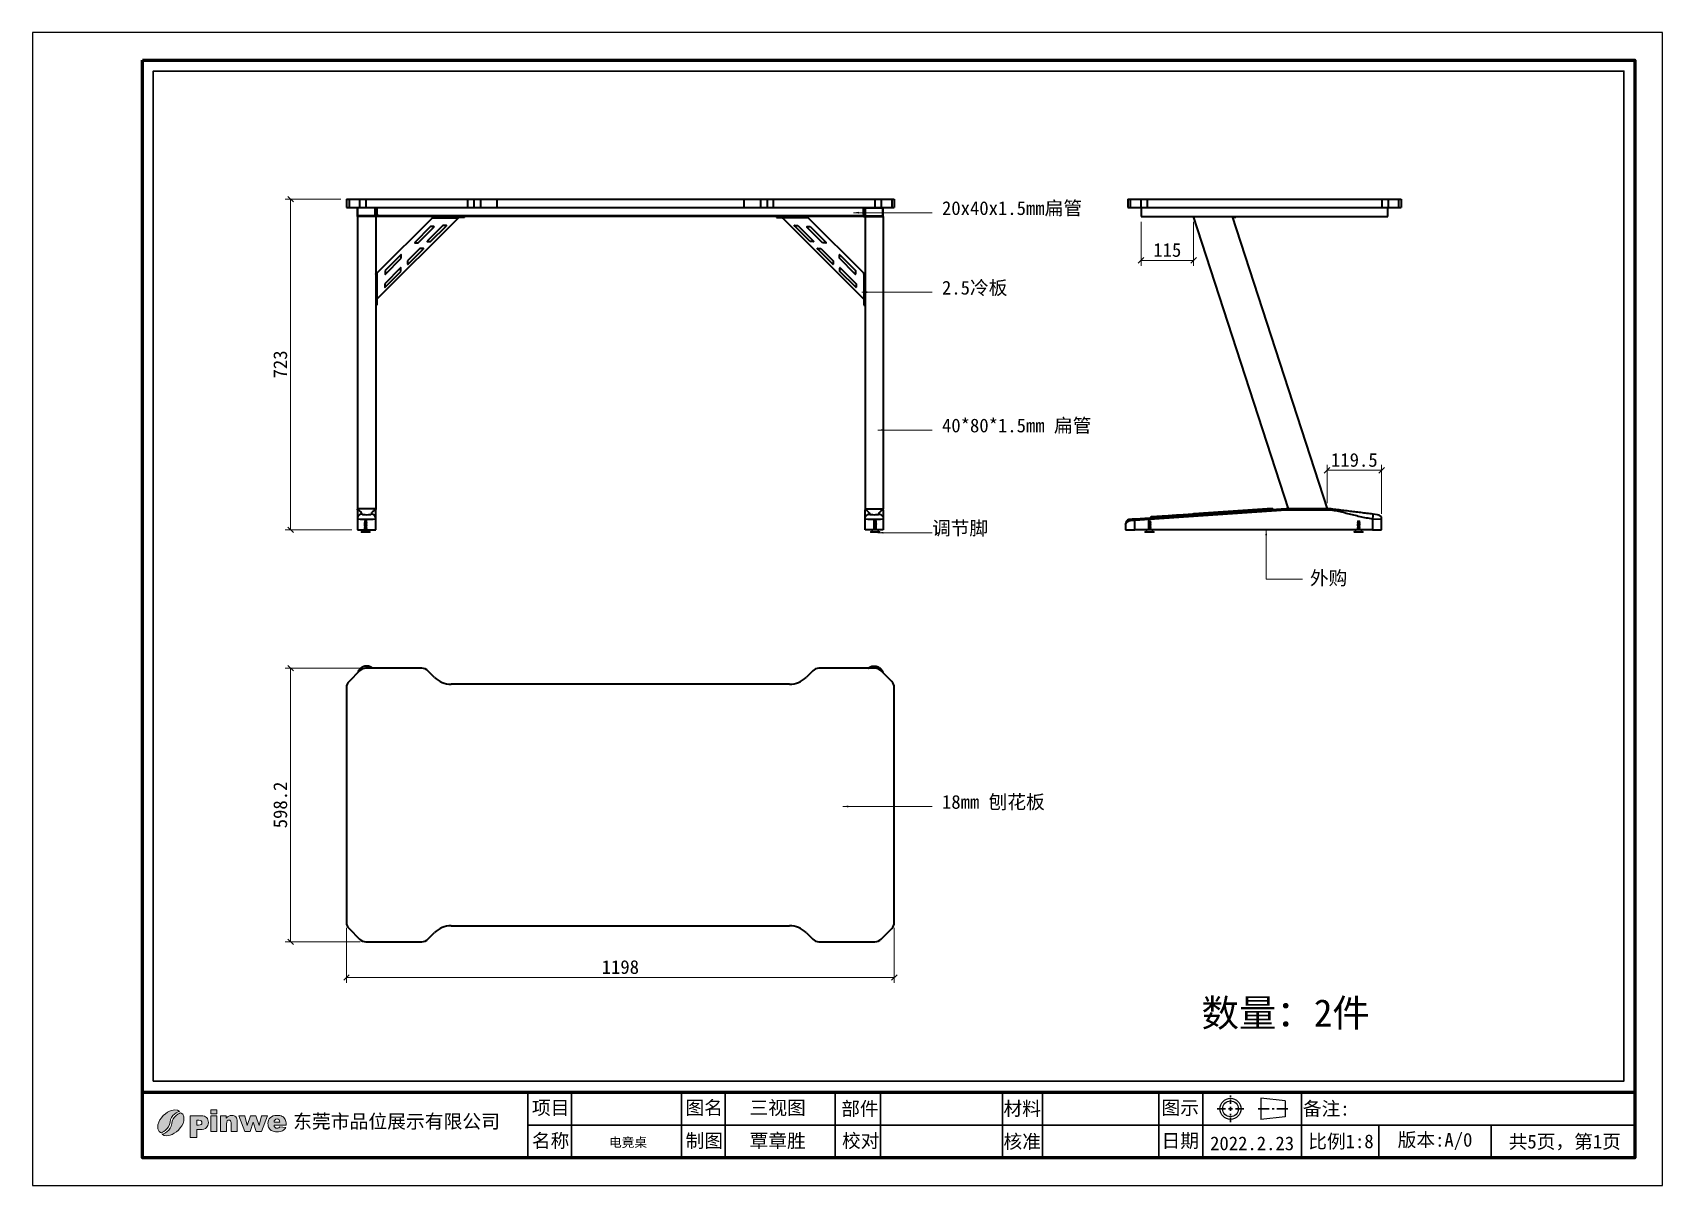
# Model space of a CAD drawing. Header units: inches. Extents: x 15389 to 49212, y -27129 to 13207.
# Drawn here: x 29305 to 32869, y 6678 to 9198 of the extents above; entities that cross this region are included whole.
import ezdxf

# ---------------------------------------------------------------- set-up
doc = ezdxf.new("R2010")
doc.units = ezdxf.units.IN
doc.header["$MEASUREMENT"] = 0
doc.linetypes.add('CENTER2', pattern=[28.575, 19.05, -3.175, 3.175, -3.175])
for name, color, linetype, lineweight in [('05常规标注', 42, 'Continuous', 13), ('图框', 5, 'Continuous', 60), ('粗实线', 7, 'Continuous', 35), ('轮廓线', 7, 'Continuous', 30)]:
    doc.layers.add(name, color=color, linetype=linetype, lineweight=lineweight)
doc.layers.add('_U+56FE_U+5C42 1', color=7, linetype='Continuous')
doc.layers.add('OBJ', color=1, linetype='Continuous')
doc.styles.add('ee', font='simfang.ttf')
doc.styles.get("Standard").update_dxf_attribs({"font": 'arial.ttf'})
doc.styles.add('宋体', font='')
doc.styles.add('样式 1', font='')
doc.styles.get('宋体').set_extended_font_data('SimSun')
doc.styles.get('样式 1').set_extended_font_data('SimSun')
doc.dimstyles.new('1-12', dxfattribs={"dimscale": 12, "dimtxt": 2.5, "dimasz": 1, "dimexe": 1, "dimexo": 1, "dimtad": 1, "dimdec": 1, "dimdsep": 46, "dimtxsty": '宋体', "dimblk": 'OBLIQUE', "dimcen": 2.5, "dimclrd": 3, "dimclre": 3, "dimclrt": 256, "dimadec": 0, "dimazin": 0, "dimtfac": 1, "dimtdec": 1, "dimtmove": 1, "dimatfit": 3, "dimfxl": 2, "dimlwd": 9, "dimlwe": 9, "dimarcsym": 1})

msp = doc.modelspace()

# ---------------------------------------------------------------- texts
at = {"color": 7, "lineweight": 15, "width": 627.26, "attachment_point": 4, "style": 'ee'}
for s, insert, char_height in [('20x40x1.5mm扁管', (31294, 8812.22), 30), ('2.5冷板', (31294, 8638.23), 30), ('40*80*1.5mm 扁管', (31294, 8337.1), 30), ('调节脚', (31272.23, 8112.62), 30), ('\\P外购', (32098.64, 8028.71), 30), ('18mm 刨花板', (31294, 7514.2), 30), ('\\P数量：2件', (31861.56, 7101.12), 60)]:
    msp.add_mtext(s, dxfattribs=dict(at, insert=insert, char_height=char_height))
at = {"insert": (29875.23, 6832.54, 3.87), "char_height": 30.1362, "width": 1993.659, "attachment_point": 1}
msp.add_mtext('{\\fSimSun|b0|i0|c134|p2;东莞市品位展示有限公司}', dxfattribs=at)
at = {"layer": '轮廓线', "attachment_point": 5, "style": '样式 1'}
for s, insert, char_height, width in [('{\\fSimSun|b1|i0|c134|p2;项目}', (30438.24, 6845.55), 30, 224.6594), ('{\\fSimSun|b1|i0|c134|p2;图名}', (30773.87, 6845.55), 30, 224.6594), ('{\\fSimSun|b1|i0|c134|p2;三视图}', (30934.66, 6845.55), 30, 224.6594), ('{\\fSimSun|b1|i0|c134|p2;部件}', (31114.6, 6843.76), 30, 224.6594), ('{\\fSimSun|b1|i0|c134|p2;材料}', (31469.48, 6843.86), 30, 224.6594), ('{\\fSimSun|b1|i0|c134|p2;图示}', (31814.98, 6845.55), 30, 224.6594), ('{\\fSimSun|b1|i0|c134|p2;备注:}', (32134.22, 6843.66), 30, 224.6594), ('{\\fSimSun|b1|i0|c134|p2;名称}', (30438.17, 6773.55), 30, 224.6594), ('{\\fSimSun|b1|i0|c134|p2;电竟桌}', (30607.52, 6770.6), 20.4, 265.3646), ('{\\fSimSun|b1|i0|c134|p2;制图}', (30774.17, 6773.55), 30, 224.6594), ('{\\fSimSun|b1|i0|c134|p2;覃章胜}', (30934.66, 6773.55), 30, 224.6594), ('{\\fSimSun|b1|i0|c134|p2;校对}', (31116.31, 6773.55), 30, 224.6594), ('{\\fSimSun|b1|i0|c134|p2;核准}', (31469.48, 6771.86), 30, 224.6594), ('{\\fSimSun|b1|i0|c134|p2;日期}', (31814.98, 6773.55), 30, 224.6594), ('{\\fSimSun|b1|i0|c134|p2;2022.2.23}', (31972.14, 6769.2), 30, 216), ('{\\fSimSun|b1|i0|c134|p2;比例1:8}', (32166.4, 6772.21), 30, 203.2229), ('{\\fSimSun|b1|i0|c134|p2;版本:A/0}', (32372.15, 6773.55), 30, 245.6073), ('{\\fSimSun|b1|i0|c134|p2;共5页，第1页}', (32655.87, 6771.07), 30, 345.0581)]:
    msp.add_mtext(s, dxfattribs=dict(at, insert=insert, char_height=char_height, width=width))

# ---------------------------------------------------------------- blocks, each defined once
blk = doc.blocks.new('_Oblique')
at = {"color": 0, "linetype": 'ByBlock', "lineweight": -2}
blk.add_line((-0.5, -0.5), (0.5, 0.5), dxfattribs=at)
blk = doc.blocks.new('*D108')
at = {"color": 3, "linetype": 'Continuous', "lineweight": 9, "transparency": 16777216}
for p, q in [((30023.7, 7808.3), (29857.6, 7808.3)), ((29869.6, 7210.1), (29869.6, 7808.3)), ((30022, 7210.1), (29857.6, 7210.1))]:
    blk.add_line(p, q, dxfattribs=at)
at = {"layer": 'Defpoints', "color": 0, "transparency": 16777216}
for p in [(29869.6, 7808.3), (30035.7, 7808.3), (30034, 7210.1)]:
    blk.add_point(p, dxfattribs=at)
at = {"color": 3, "lineweight": 9, "transparency": 16777216, "xscale": 12, "yscale": 12, "zscale": 12}
for p, rotation in [((29869.6, 7808.3), 90), ((29869.6, 7210.1), 270)]:
    blk.add_blockref('_Oblique', p, dxfattribs=dict(at, rotation=rotation))
at = {"transparency": 16777216, "insert": (29847.1, 7509.2), "char_height": 30, "attachment_point": 5, "rotation": 90, "style": '宋体'}
blk.add_mtext('598.2', dxfattribs=at)
blk = doc.blocks.new('*D109')
at = {"color": 3, "linetype": 'Continuous', "lineweight": 9, "transparency": 16777216}
for p, q in [((29979.7, 8833.6), (29857.6, 8833.6)), ((29869.6, 8110.6), (29869.6, 8833.6)), ((30003.7, 8110.6), (29857.6, 8110.6))]:
    blk.add_line(p, q, dxfattribs=at)
at = {"layer": 'Defpoints', "color": 0, "transparency": 16777216}
for p in [(29869.6, 8833.6), (29991.7, 8833.6), (30015.7, 8110.6)]:
    blk.add_point(p, dxfattribs=at)
at = {"color": 3, "lineweight": 9, "transparency": 16777216, "xscale": 12, "yscale": 12, "zscale": 12}
for p, rotation in [((29869.6, 8833.6), 90), ((29869.6, 8110.6), 270)]:
    blk.add_blockref('_Oblique', p, dxfattribs=dict(at, rotation=rotation))
at = {"transparency": 16777216, "insert": (29847.1, 8472.1), "char_height": 30, "attachment_point": 5, "rotation": 90, "style": '宋体'}
blk.add_mtext('723', dxfattribs=at)
blk = doc.blocks.new('*D105')
at = {"color": 3, "linetype": 'Continuous', "lineweight": 9, "transparency": 16777216}
for p, q in [((31729.2, 8783.6), (31729.2, 8687.7)), ((31844.2, 8783.6), (31844.2, 8687.7)), ((31729.2, 8699.7), (31844.2, 8699.7))]:
    blk.add_line(p, q, dxfattribs=at)
at = {"layer": 'Defpoints', "color": 0, "transparency": 16777216}
for p in [(31729.2, 8795.6), (31844.2, 8795.6), (31844.2, 8699.7)]:
    blk.add_point(p, dxfattribs=at)
at = {"color": 3, "lineweight": 9, "transparency": 16777216, "xscale": 12, "yscale": 12, "zscale": 12, "rotation": 180}
blk.add_blockref('_Oblique', (31729.2, 8699.7), dxfattribs=at)
at = {"color": 3, "lineweight": 9, "transparency": 16777216, "xscale": 12, "yscale": 12, "zscale": 12}
blk.add_blockref('_Oblique', (31844.2, 8699.7), dxfattribs=at)
at = {"transparency": 16777216, "insert": (31786.7, 8722.2), "char_height": 30, "attachment_point": 5, "style": '宋体'}
blk.add_mtext('115', dxfattribs=at)
blk = doc.blocks.new('*D106')
at = {"color": 3, "linetype": 'Continuous', "lineweight": 9, "transparency": 16777216}
for p, q in [((32136, 8168.6), (32136, 8252.7)), ((32255.4, 8240.7), (32136, 8240.7)), ((32255.4, 8145.7), (32255.4, 8252.7))]:
    blk.add_line(p, q, dxfattribs=at)
at = {"layer": 'Defpoints', "color": 0, "transparency": 16777216}
for p in [(32136, 8240.7), (32136, 8156.6), (32255.4, 8133.7)]:
    blk.add_point(p, dxfattribs=at)
at = {"color": 3, "lineweight": 9, "transparency": 16777216, "xscale": 12, "yscale": 12, "zscale": 12, "rotation": 180}
blk.add_blockref('_Oblique', (32136, 8240.7), dxfattribs=at)
at = {"color": 3, "lineweight": 9, "transparency": 16777216, "xscale": 12, "yscale": 12, "zscale": 12}
blk.add_blockref('_Oblique', (32255.4, 8240.7), dxfattribs=at)
at = {"transparency": 16777216, "insert": (32195.7, 8263.2), "char_height": 30, "attachment_point": 5, "style": '宋体'}
blk.add_mtext('119.5', dxfattribs=at)
blk = doc.blocks.new('*D107')
at = {"color": 3, "linetype": 'Continuous', "lineweight": 9, "transparency": 16777216}
for p, q in [((29991.7, 7240.4), (29991.7, 7120.2)), ((31189.7, 7240.4), (31189.7, 7120.2)), ((29991.7, 7132.2), (31189.7, 7132.2))]:
    blk.add_line(p, q, dxfattribs=at)
at = {"layer": 'Defpoints', "color": 0, "transparency": 16777216}
for p in [(29991.7, 7252.4), (31189.7, 7252.4), (31189.7, 7132.2)]:
    blk.add_point(p, dxfattribs=at)
at = {"color": 3, "lineweight": 9, "transparency": 16777216, "xscale": 12, "yscale": 12, "zscale": 12, "rotation": 180}
blk.add_blockref('_Oblique', (29991.7, 7132.2), dxfattribs=at)
at = {"color": 3, "lineweight": 9, "transparency": 16777216, "xscale": 12, "yscale": 12, "zscale": 12}
blk.add_blockref('_Oblique', (31189.7, 7132.2), dxfattribs=at)
at = {"transparency": 16777216, "insert": (30590.7, 7154.7), "char_height": 30, "attachment_point": 5, "style": '宋体'}
blk.add_mtext('1198', dxfattribs=at)
blk = doc.blocks.new('A$C1186033E')
for p, q in [((0, 3.1), (0, 1.2)), ((12.5, 3.1), (0, 3.1)), ((6.2, 6.9), (18.8, 6.9)), ((6.2, 6.2), (6.2, 6.9)), ((6.2, 6.2), (18.8, 6.2)), ((12.5, 3.1), (25, 3.1)), ((18.8, 6.2), (18.8, 6.9)), ((25, 3.1), (25, 1.2)), ((1.2, 0), (12.4, 0)), ((23.7, 0), (12.6, 0))]:
    blk.add_line(p, q)
at = {"color": 6, "linetype": 'ByBlock', "lineweight": 5}
blk.add_line((15.8, 6.9), (9.2, 6.9), dxfattribs=at)
for centre, radius, start, end in [((0.2, 10.5), 7.35, 268.3552, 324.9511), ((1.2, 1.2), 1.25, 180, 270), ((24.8, 10.5), 7.35, 215.0489, 271.6448), ((23.7, 1.2), 1.25, 270, 0)]:
    blk.add_arc(centre, radius, start, end)
at = {"layer": 'OBJ', "color": 6, "lineweight": 5}
for p, q in [((8.7, 24.2), (8.3, 23.6)), ((8.3, 23.6), (8.9, 23.4)), ((8.7, 22.4), (8.3, 21.9)), ((8.3, 21.9), (8.9, 21.7)), ((8.8, 29.3), (8.4, 28.8)), ((8.4, 28.8), (9, 28.5)), ((8.8, 27.5), (8.4, 27)), ((8.4, 27), (9, 26.8)), ((8.8, 25.9), (8.4, 25.4)), ((8.4, 25.4), (9, 25.2)), ((8.8, 20.7), (8.4, 20.2)), ((8.4, 20.2), (9, 20)), ((8.8, 19), (8.4, 18.5)), ((8.4, 18.5), (9, 18.3)), ((8.8, 17.4), (8.4, 16.9)), ((8.4, 16.9), (9, 16.7)), ((8.8, 15.7), (8.4, 15.2)), ((8.4, 15.2), (9, 15)), ((8.8, 14), (8.4, 13.5)), ((8.4, 13.5), (9, 13.2)), ((8.8, 12.4), (8.4, 11.9)), ((8.4, 11.9), (9, 11.7)), ((8.8, 10.8), (8.4, 10.3)), ((8.4, 10.3), (9, 10.1)), ((8.8, 9.2), (8.4, 8.7)), ((8.4, 8.7), (9, 8.5)), ((8.8, 7.7), (8.4, 7.2)), ((8.4, 7.2), (9, 6.9)), ((15.7, 26), (8.7, 24.2)), ((15.7, 24.3), (8.7, 22.4)), ((14.5, 30.7), (8.8, 29.3)), ((15.8, 29.4), (8.8, 27.5)), ((15.8, 27.8), (8.8, 25.9)), ((15.8, 22.6), (8.8, 20.7)), ((15.8, 20.9), (8.8, 19)), ((15.8, 19.3), (8.8, 17.4)), ((15.8, 17.6), (8.8, 15.7)), ((15.8, 15.9), (8.8, 14)), ((15.8, 14.3), (8.8, 12.4)), ((15.8, 12.7), (8.8, 10.8)), ((15.8, 11.1), (8.8, 9.2)), ((15.8, 9.5), (8.8, 7.7)), ((8.9, 23.4), (15.9, 25.3)), ((8.9, 21.7), (15.9, 23.6)), ((9, 28.5), (15.8, 30.4)), ((9, 26.8), (16, 28.7)), ((9, 25.2), (16, 27.1)), ((9, 20), (16, 21.9)), ((9, 18.3), (16, 20.1)), ((9, 16.7), (16, 18.6)), ((9, 15), (16, 16.9)), ((9, 13.2), (16, 15.1)), ((9, 11.7), (16, 13.5)), ((9, 10.1), (16, 12)), ((9, 8.5), (16, 10.4)), ((9, 6.9), (16, 8.8)), ((9.2, 30.7), (10.1, 31.9)), ((9.2, 6.9), (9.2, 30.9)), ((9.3, 30.9), (9.2, 30.9)), ((15.8, 30.7), (9.2, 30.7)), ((9.2, 30.2), (11.6, 30.7)), ((14.9, 31.9), (10.1, 31.9)), ((15.8, 8), (11.7, 6.9)), ((14.7, 6.9), (16, 7.2)), ((15.8, 30.7), (14.9, 31.9)), ((16.3, 25.8), (15.7, 26)), ((16.3, 24.1), (15.7, 24.3)), ((15.8, 6.9), (15.8, 30.7)), ((16.4, 29.2), (15.8, 29.4)), ((16.4, 27.6), (15.8, 27.8)), ((16.4, 22.4), (15.8, 22.6)), ((16.4, 20.6), (15.8, 20.9)), ((16.4, 19.1), (15.8, 19.3)), ((16.4, 17.4), (15.8, 17.6)), ((16.4, 15.6), (15.8, 15.9)), ((16.4, 14), (15.8, 14.3)), ((16.4, 12.5), (15.8, 12.7)), ((16.4, 10.9), (15.8, 11.1)), ((16.4, 9.3), (15.8, 9.5)), ((16.4, 7.7), (15.8, 8)), ((15.9, 25.3), (16.3, 25.8)), ((15.9, 23.6), (16.3, 24.1)), ((16, 28.7), (16.4, 29.2)), ((16, 27.1), (16.4, 27.6)), ((16, 21.9), (16.4, 22.4)), ((16, 20.1), (16.4, 20.6)), ((16, 18.6), (16.4, 19.1)), ((16, 16.9), (16.4, 17.4)), ((16, 15.1), (16.4, 15.6)), ((16, 13.5), (16.4, 14)), ((16, 12), (16.4, 12.5)), ((16, 10.4), (16.4, 10.9)), ((16, 8.8), (16.4, 9.3)), ((16, 7.2), (16.4, 7.7))]:
    blk.add_line(p, q, dxfattribs=at)

# ---------------------------------------------------------------- dimensions: what is measured, and where the dimension line sits
at = {"color": 1}
for base, p1, p2, picture, middle in [((29869.56, 8833.59), (30015.73, 8110.59), (29991.73, 8833.59), '*D109', (29847.06, 8472.09)), ((29869.56, 7808.29), (30034.01, 7210.08), (30035.73, 7808.29), '*D108', (29847.06, 7509.18))]:
    dim = msp.add_linear_dim(base=base, p1=p1, p2=p2, angle=90, dimstyle='1-12', dxfattribs=at)
    dim.commit()
    dim.dimension.update_dxf_attribs({"geometry": picture, "text_midpoint": middle})
for base, p1, p2, picture, middle in [((31844.21, 8699.67), (31729.21, 8795.59), (31844.21, 8795.59), '*D105', (31786.71, 8722.17)), ((32135.95, 8240.7), (32255.42, 8133.74), (32135.95, 8156.59), '*D106', (32195.69, 8263.2)), ((31189.73, 7132.18), (29991.73, 7252.36), (31189.73, 7252.36), '*D107', (30590.73, 7154.68))]:
    dim = msp.add_linear_dim(base=base, p1=p1, p2=p2, dimstyle='1-12', dxfattribs=at)
    dim.commit()
    dim.dimension.update_dxf_attribs({"geometry": picture, "text_midpoint": middle})

# ---------------------------------------------------------------- hatches: boundary and pattern name
h = msp.add_hatch(color=256)
h.dxf.hatch_style = 1
edge = h.paths.add_edge_path()
edge.add_spline(control_points=[(29859.7, 6809.36), (29859.7, 6809.36), (29833.35, 6809.36), (29833.35, 6809.36), (29833.59, 6807.26), (29834.15, 6805.69), (29835.07, 6804.65), (29836.33, 6803.16), (29837.99, 6802.43), (29840.04, 6802.43), (29841.34, 6802.43), (29842.57, 6802.75), (29843.73, 6803.38), (29844.44, 6803.79), (29845.22, 6804.51), (29846.03, 6805.53), (29846.03, 6805.53), (29858.98, 6804.34), (29858.98, 6804.34), (29857, 6800.91), (29854.61, 6798.43), (29851.81, 6796.94), (29849.01, 6795.45), (29845, 6794.7), (29839.77, 6794.7), (29835.22, 6794.7), (29831.65, 6795.34), (29829.04, 6796.62), (29826.44, 6797.9), (29824.29, 6799.94), (29822.57, 6802.72), (29820.86, 6805.52), (29820, 6808.8), (29820, 6812.57), (29820, 6817.93), (29821.72, 6822.28), (29825.16, 6825.59), (29828.58, 6828.91), (29833.33, 6830.57), (29839.37, 6830.57), (29844.28, 6830.57), (29848.15, 6829.82), (29850.99, 6828.33), (29853.83, 6826.85), (29855.99, 6824.7), (29857.48, 6821.87), (29858.97, 6819.05), (29859.7, 6815.37), (29859.7, 6810.85), (29859.7, 6810.85), (29859.7, 6809.36), (29859.7, 6809.36)], knot_values=[0, 0, 0, 0, 1, 1, 1, 2, 2, 2, 3, 3, 3, 4, 4, 4, 5, 5, 5, 6, 6, 6, 7, 7, 7, 8, 8, 8, 9, 9, 9, 10, 10, 10, 11, 11, 11, 12, 12, 12, 13, 13, 13, 14, 14, 14, 15, 15, 15, 16, 16, 16, 17, 17, 17, 17], degree=3, periodic=0)
edge = h.paths.add_edge_path(flags=16)
edge.add_spline(control_points=[(29846.36, 6815.64), (29846.11, 6818.19), (29845.41, 6820.02), (29844.3, 6821.12), (29843.19, 6822.22), (29841.74, 6822.77), (29839.92, 6822.77), (29837.83, 6822.77), (29836.16, 6821.94), (29834.9, 6820.27), (29834.11, 6819.24), (29833.6, 6817.7), (29833.38, 6815.64), (29833.38, 6815.64), (29846.36, 6815.64), (29846.36, 6815.64)], knot_values=[0, 0, 0, 0, 1, 1, 1, 2, 2, 2, 3, 3, 3, 4, 4, 4, 5, 5, 5, 5], degree=3, periodic=0)
h.paths.add_polyline_path([(29756.44, 6829.78), (29769.13, 6829.78), (29774.65, 6808.25), (29781.65, 6829.78), (29793.41, 6829.78), (29800.66, 6808.22), (29806.18, 6829.78), (29818.8, 6829.78), (29806.19, 6795.49), (29794.52, 6795.49), (29787.59, 6816.12), (29780.88, 6795.49), (29769.15, 6795.49)])
edge = h.paths.add_edge_path()
edge.add_spline(control_points=[(29716.44, 6829.78), (29716.44, 6829.78), (29728.68, 6829.78), (29728.68, 6829.78), (29728.68, 6829.78), (29728.68, 6824.19), (29728.68, 6824.19), (29730.51, 6826.48), (29732.35, 6828.11), (29734.22, 6829.09), (29736.09, 6830.07), (29738.36, 6830.57), (29741.05, 6830.57), (29744.68, 6830.57), (29747.51, 6829.49), (29749.57, 6827.32), (29751.61, 6825.16), (29752.64, 6821.82), (29752.64, 6817.29), (29752.64, 6817.29), (29752.64, 6795.49), (29752.64, 6795.49), (29752.64, 6795.49), (29739.43, 6795.49), (29739.43, 6795.49), (29739.43, 6795.49), (29739.43, 6814.35), (29739.43, 6814.35), (29739.43, 6816.51), (29739.03, 6818.03), (29738.24, 6818.92), (29737.44, 6819.81), (29736.33, 6820.26), (29734.9, 6820.26), (29733.33, 6820.26), (29732.04, 6819.66), (29731.06, 6818.46), (29730.08, 6817.25), (29729.58, 6815.09), (29729.58, 6811.96), (29729.58, 6811.96), (29729.58, 6795.49), (29729.58, 6795.49), (29729.58, 6795.49), (29716.44, 6795.49), (29716.44, 6795.49), (29716.44, 6795.49), (29716.44, 6829.78), (29716.44, 6829.78)], knot_values=[0, 0, 0, 0, 1, 1, 1, 2, 2, 2, 3, 3, 3, 4, 4, 4, 5, 5, 5, 6, 6, 6, 7, 7, 7, 8, 8, 8, 9, 9, 9, 10, 10, 10, 11, 11, 11, 12, 12, 12, 13, 13, 13, 14, 14, 14, 15, 15, 15, 16, 16, 16, 16], degree=3, periodic=0)
h.paths.add_polyline_path([(29695.13, 6842.79), (29708.28, 6842.79), (29708.28, 6833.87), (29695.13, 6833.87)])
h.paths.add_polyline_path([(29695.13, 6829.78), (29708.28, 6829.78), (29708.28, 6795.49), (29695.13, 6795.49)])
edge = h.paths.add_edge_path()
edge.add_spline(control_points=[(29649.72, 6829.54), (29649.72, 6829.54), (29674.03, 6829.54), (29674.03, 6829.54), (29679.32, 6829.54), (29683.29, 6828.29), (29685.93, 6825.76), (29688.56, 6823.24), (29689.88, 6819.65), (29689.88, 6815), (29689.88, 6810.22), (29688.44, 6806.47), (29685.57, 6803.79), (29682.69, 6801.09), (29678.3, 6799.75), (29672.4, 6799.75), (29672.4, 6799.75), (29664.38, 6799.75), (29664.38, 6799.75), (29664.38, 6799.75), (29664.38, 6782.24), (29664.38, 6782.24), (29664.38, 6782.24), (29649.72, 6782.24), (29649.72, 6782.24), (29649.72, 6782.24), (29649.72, 6829.54), (29649.72, 6829.54)], knot_values=[0, 0, 0, 0, 1, 1, 1, 2, 2, 2, 3, 3, 3, 4, 4, 4, 5, 5, 5, 6, 6, 6, 7, 7, 7, 8, 8, 8, 9, 9, 9, 9], degree=3, periodic=0)
edge = h.paths.add_edge_path(flags=16)
edge.add_spline(control_points=[(29664.38, 6809.33), (29664.38, 6809.33), (29667.98, 6809.33), (29667.98, 6809.33), (29670.83, 6809.33), (29672.82, 6809.82), (29673.96, 6810.8), (29675.11, 6811.78), (29675.68, 6813.04), (29675.68, 6814.57), (29675.68, 6816.05), (29675.19, 6817.31), (29674.18, 6818.34), (29673.19, 6819.38), (29671.32, 6819.9), (29668.57, 6819.9), (29668.57, 6819.9), (29664.38, 6819.9), (29664.38, 6819.9), (29664.38, 6819.9), (29664.38, 6809.33), (29664.38, 6809.33)], knot_values=[0, 0, 0, 0, 1, 1, 1, 2, 2, 2, 3, 3, 3, 4, 4, 4, 5, 5, 5, 6, 6, 6, 7, 7, 7, 7], degree=3, periodic=0)
edge = h.paths.add_edge_path()
edge.add_spline(control_points=[(29588.54, 6789.35), (29588.54, 6789.35), (29595.06, 6783.74), (29606.27, 6787.1), (29617.48, 6790.47), (29632.98, 6803.97), (29636.14, 6818.64), (29639.3, 6833.32), (29628.79, 6836.53), (29628.79, 6836.53), (29628.79, 6836.53), (29610.45, 6827.97), (29609.53, 6812.58), (29608.61, 6797.19), (29591.39, 6789.55), (29588.54, 6789.35)], knot_values=[0, 0, 0, 0, 1, 1, 1, 2, 2, 2, 3, 3, 3, 4, 4, 4, 5, 5, 5, 5], degree=3, periodic=0)
edge = h.paths.add_edge_path()
edge.add_spline(control_points=[(29626.95, 6839.32), (29626.95, 6839.32), (29620.43, 6844.93), (29609.22, 6841.57), (29598.01, 6838.2), (29582.51, 6824.7), (29579.35, 6810.03), (29576.19, 6795.35), (29586.7, 6792.14), (29586.7, 6792.14), (29586.7, 6792.14), (29605.05, 6800.7), (29605.96, 6816.09), (29606.88, 6831.48), (29624.1, 6839.12), (29626.95, 6839.32)], knot_values=[0, 0, 0, 0, 1, 1, 1, 2, 2, 2, 3, 3, 3, 4, 4, 4, 5, 5, 5, 5], degree=3, periodic=0)

# ---------------------------------------------------------------- linework, layer by layer
at = {"color": 14, "lineweight": 25}
for p, q in [((31991.57, 6867.96), (31991.57, 6821.88)), ((32044.37, 6862.2), (31991.57, 6867.96)), ((32044.37, 6862.2), (32044.37, 6827.64)), ((32044.37, 6827.64), (31991.57, 6821.88))]:
    msp.add_line(p, q, dxfattribs=at)
for radius in [23.04, 17.28]:
    msp.add_circle((31924.89, 6844.92), radius, dxfattribs=at)
at = {"layer": '_U+56FE_U+5C42 1', "lineweight": 0}
for points in [[(29695.13, 6842.79), (29708.28, 6842.79), (29708.28, 6833.87), (29695.13, 6833.87), (29695.13, 6842.79)], [(29695.13, 6829.78), (29708.28, 6829.78), (29708.28, 6795.49), (29695.13, 6795.49), (29695.13, 6829.78)], [(29756.44, 6829.78), (29769.13, 6829.78), (29774.65, 6808.25), (29781.65, 6829.78), (29793.41, 6829.78), (29800.66, 6808.22), (29806.18, 6829.78), (29818.8, 6829.78), (29806.19, 6795.49), (29794.52, 6795.49), (29787.59, 6816.12), (29780.88, 6795.49), (29769.15, 6795.49), (29756.44, 6829.78)]]:
    msp.add_lwpolyline(points, dxfattribs=at)
for points, knots in [([(29626.95, 6839.32), (29626.95, 6839.32), (29620.43, 6844.93), (29609.22, 6841.57), (29598.01, 6838.2), (29582.51, 6824.7), (29579.35, 6810.03), (29576.19, 6795.35), (29586.7, 6792.14), (29586.7, 6792.14), (29586.7, 6792.14), (29605.05, 6800.7), (29605.96, 6816.09), (29606.88, 6831.48), (29624.1, 6839.12), (29626.95, 6839.32)], [0, 0, 0, 0, 1, 1, 1, 2, 2, 2, 3, 3, 3, 4, 4, 4, 5, 5, 5, 5]), ([(29588.54, 6789.35), (29588.54, 6789.35), (29595.06, 6783.74), (29606.27, 6787.1), (29617.48, 6790.47), (29632.98, 6803.97), (29636.14, 6818.64), (29639.3, 6833.32), (29628.79, 6836.53), (29628.79, 6836.53), (29628.79, 6836.53), (29610.45, 6827.97), (29609.53, 6812.58), (29608.61, 6797.19), (29591.39, 6789.55), (29588.54, 6789.35)], [0, 0, 0, 0, 1, 1, 1, 2, 2, 2, 3, 3, 3, 4, 4, 4, 5, 5, 5, 5]), ([(29649.72, 6829.54), (29649.72, 6829.54), (29674.03, 6829.54), (29674.03, 6829.54), (29679.32, 6829.54), (29683.29, 6828.29), (29685.93, 6825.76), (29688.56, 6823.24), (29689.88, 6819.65), (29689.88, 6815), (29689.88, 6810.22), (29688.44, 6806.47), (29685.57, 6803.79), (29682.69, 6801.09), (29678.3, 6799.75), (29672.4, 6799.75), (29672.4, 6799.75), (29664.38, 6799.75), (29664.38, 6799.75), (29664.38, 6799.75), (29664.38, 6782.24), (29664.38, 6782.24), (29664.38, 6782.24), (29649.72, 6782.24), (29649.72, 6782.24), (29649.72, 6782.24), (29649.72, 6829.54), (29649.72, 6829.54)], [0, 0, 0, 0, 1, 1, 1, 2, 2, 2, 3, 3, 3, 4, 4, 4, 5, 5, 5, 6, 6, 6, 7, 7, 7, 8, 8, 8, 9, 9, 9, 9]), ([(29664.38, 6809.33), (29664.38, 6809.33), (29667.98, 6809.33), (29667.98, 6809.33), (29670.83, 6809.33), (29672.82, 6809.82), (29673.96, 6810.8), (29675.11, 6811.78), (29675.68, 6813.04), (29675.68, 6814.57), (29675.68, 6816.05), (29675.19, 6817.31), (29674.18, 6818.34), (29673.19, 6819.38), (29671.32, 6819.9), (29668.57, 6819.9), (29668.57, 6819.9), (29664.38, 6819.9), (29664.38, 6819.9), (29664.38, 6819.9), (29664.38, 6809.33), (29664.38, 6809.33)], [0, 0, 0, 0, 1, 1, 1, 2, 2, 2, 3, 3, 3, 4, 4, 4, 5, 5, 5, 6, 6, 6, 7, 7, 7, 7]), ([(29716.44, 6829.78), (29716.44, 6829.78), (29728.68, 6829.78), (29728.68, 6829.78), (29728.68, 6829.78), (29728.68, 6824.19), (29728.68, 6824.19), (29730.51, 6826.48), (29732.35, 6828.11), (29734.22, 6829.09), (29736.09, 6830.07), (29738.36, 6830.57), (29741.05, 6830.57), (29744.68, 6830.57), (29747.51, 6829.49), (29749.57, 6827.32), (29751.61, 6825.16), (29752.64, 6821.82), (29752.64, 6817.29), (29752.64, 6817.29), (29752.64, 6795.49), (29752.64, 6795.49), (29752.64, 6795.49), (29739.43, 6795.49), (29739.43, 6795.49), (29739.43, 6795.49), (29739.43, 6814.35), (29739.43, 6814.35), (29739.43, 6816.51), (29739.03, 6818.03), (29738.24, 6818.92), (29737.44, 6819.81), (29736.33, 6820.26), (29734.9, 6820.26), (29733.33, 6820.26), (29732.04, 6819.66), (29731.06, 6818.46), (29730.08, 6817.25), (29729.58, 6815.09), (29729.58, 6811.96), (29729.58, 6811.96), (29729.58, 6795.49), (29729.58, 6795.49), (29729.58, 6795.49), (29716.44, 6795.49), (29716.44, 6795.49), (29716.44, 6795.49), (29716.44, 6829.78), (29716.44, 6829.78)], [0, 0, 0, 0, 1, 1, 1, 2, 2, 2, 3, 3, 3, 4, 4, 4, 5, 5, 5, 6, 6, 6, 7, 7, 7, 8, 8, 8, 9, 9, 9, 10, 10, 10, 11, 11, 11, 12, 12, 12, 13, 13, 13, 14, 14, 14, 15, 15, 15, 16, 16, 16, 16]), ([(29859.7, 6809.36), (29859.7, 6809.36), (29833.35, 6809.36), (29833.35, 6809.36), (29833.59, 6807.26), (29834.15, 6805.69), (29835.07, 6804.65), (29836.33, 6803.16), (29837.99, 6802.43), (29840.04, 6802.43), (29841.34, 6802.43), (29842.57, 6802.75), (29843.73, 6803.38), (29844.44, 6803.79), (29845.22, 6804.51), (29846.03, 6805.53), (29846.03, 6805.53), (29858.98, 6804.34), (29858.98, 6804.34), (29857, 6800.91), (29854.61, 6798.43), (29851.81, 6796.94), (29849.01, 6795.45), (29845, 6794.7), (29839.77, 6794.7), (29835.22, 6794.7), (29831.65, 6795.34), (29829.04, 6796.62), (29826.44, 6797.9), (29824.29, 6799.94), (29822.57, 6802.72), (29820.86, 6805.52), (29820, 6808.8), (29820, 6812.57), (29820, 6817.93), (29821.72, 6822.28), (29825.16, 6825.59), (29828.58, 6828.91), (29833.33, 6830.57), (29839.37, 6830.57), (29844.28, 6830.57), (29848.15, 6829.82), (29850.99, 6828.33), (29853.83, 6826.85), (29855.99, 6824.7), (29857.48, 6821.87), (29858.97, 6819.05), (29859.7, 6815.37), (29859.7, 6810.85), (29859.7, 6810.85), (29859.7, 6809.36), (29859.7, 6809.36)], [0, 0, 0, 0, 1, 1, 1, 2, 2, 2, 3, 3, 3, 4, 4, 4, 5, 5, 5, 6, 6, 6, 7, 7, 7, 8, 8, 8, 9, 9, 9, 10, 10, 10, 11, 11, 11, 12, 12, 12, 13, 13, 13, 14, 14, 14, 15, 15, 15, 16, 16, 16, 17, 17, 17, 17]), ([(29846.36, 6815.64), (29846.11, 6818.19), (29845.41, 6820.02), (29844.3, 6821.12), (29843.19, 6822.22), (29841.74, 6822.77), (29839.92, 6822.77), (29837.83, 6822.77), (29836.16, 6821.94), (29834.9, 6820.27), (29834.11, 6819.24), (29833.6, 6817.7), (29833.38, 6815.64), (29833.38, 6815.64), (29846.36, 6815.64), (29846.36, 6815.64)], [0, 0, 0, 0, 1, 1, 1, 2, 2, 2, 3, 3, 3, 4, 4, 4, 5, 5, 5, 5])]:
    msp.add_open_spline(points, degree=3, knots=knots, dxfattribs=at)
at = {"layer": 'Defpoints'}
msp.add_lwpolyline([(29305.38, 6677.55), (32869.38, 6677.55), (32869.38, 9197.55), (29305.38, 9197.55)], close=True, dxfattribs=at)
at = {"layer": '图框', "color": 32}
msp.add_lwpolyline([(29545.38, 9137.55), (32809.38, 9137.55), (32809.38, 6737.55), (29545.38, 6737.55)], close=True, dxfattribs=at)
msp.add_lwpolyline([(29545.38, 6881.55), (32809.38, 6881.55)], dxfattribs=at)
at = {"layer": '粗实线'}
for p, q in [((29991.73, 8833.59), (29991.73, 8815.59)), ((29991.73, 8833.59), (29997.29, 8833.59)), ((29991.73, 8815.59), (29997.29, 8815.59)), ((29997.29, 8833.59), (29997.29, 8815.59)), ((29997.29, 8833.59), (30020.58, 8833.59)), ((29997.29, 8815.59), (30020.58, 8815.59)), ((30015.73, 8795.59), (30015.73, 8815.59)), ((30016.93, 8796.79), (30016.93, 8814.39)), ((30054.53, 8814.39), (30016.93, 8814.39)), ((30020.58, 8833.59), (30020.58, 8815.59)), ((30020.58, 8833.59), (30034.01, 8833.59)), ((30020.58, 8815.59), (30034.01, 8815.59)), ((30034.01, 8833.59), (30034.01, 8815.59)), ((30034.01, 8833.59), (30156.59, 8833.59)), ((30034.01, 8815.59), (30156.59, 8815.59)), ((30054.53, 8796.79), (30054.53, 8814.39)), ((30055.73, 8795.59), (30055.73, 8815.59)), ((30057.23, 8800.59), (30057.23, 8815.59)), ((30059.23, 8800.59), (30059.23, 8815.59)), ((31122.23, 8814.19), (30059.23, 8814.19)), ((30156.59, 8833.59), (30170.02, 8833.59)), ((30156.59, 8815.59), (30170.02, 8815.59)), ((30170.02, 8833.59), (30184.52, 8833.59)), ((30170.02, 8815.59), (30184.52, 8815.59)), ((30184.52, 8833.59), (30220.58, 8833.59)), ((30184.52, 8815.59), (30220.58, 8815.59)), ((30220.58, 8833.59), (30960.88, 8833.59)), ((30220.58, 8815.59), (30960.88, 8815.59)), ((30256.59, 8833.59), (30256.59, 8815.59)), ((30270.02, 8833.59), (30270.02, 8815.59)), ((30284.52, 8833.59), (30284.52, 8815.59)), ((30320.58, 8833.59), (30320.58, 8815.59)), ((30860.88, 8833.59), (30860.88, 8815.59)), ((30896.94, 8833.59), (30896.94, 8815.59)), ((30911.44, 8833.59), (30911.44, 8815.59)), ((30924.87, 8833.59), (30924.87, 8815.59)), ((30960.88, 8833.59), (30996.94, 8833.59)), ((30960.88, 8815.59), (30996.94, 8815.59)), ((30996.94, 8833.59), (31011.44, 8833.59)), ((30996.94, 8815.59), (31011.44, 8815.59)), ((31011.44, 8833.59), (31024.87, 8833.59)), ((31011.44, 8815.59), (31024.87, 8815.59)), ((31024.87, 8833.59), (31147.44, 8833.59)), ((31024.87, 8815.59), (31147.44, 8815.59)), ((31122.23, 8800.59), (31122.23, 8815.59)), ((31124.23, 8800.59), (31124.23, 8815.59)), ((31125.73, 8795.59), (31125.73, 8815.59)), ((31126.93, 8796.79), (31126.93, 8814.39)), ((31126.93, 8814.39), (31164.53, 8814.39)), ((31147.44, 8833.59), (31147.44, 8815.59)), ((31147.44, 8833.59), (31160.88, 8833.59)), ((31147.44, 8815.59), (31160.88, 8815.59)), ((31160.88, 8833.59), (31160.88, 8815.59)), ((31160.88, 8833.59), (31184.16, 8833.59)), ((31160.88, 8815.59), (31184.16, 8815.59)), ((31164.53, 8796.79), (31164.53, 8814.39)), ((31165.73, 8795.59), (31165.73, 8815.59)), ((31184.16, 8833.59), (31184.16, 8815.59)), ((31184.16, 8833.59), (31189.73, 8833.59)), ((31184.16, 8815.59), (31189.73, 8815.59)), ((31189.73, 8833.59), (31189.73, 8815.59)), ((31700.21, 8833.59), (31700.21, 8815.59)), ((31700.21, 8833.59), (31705.78, 8833.59)), ((31700.21, 8815.59), (31705.78, 8815.59)), ((31705.78, 8833.59), (31705.78, 8815.59)), ((31705.78, 8833.59), (31729.06, 8833.59)), ((31705.78, 8815.59), (31729.06, 8815.59)), ((31729.06, 8833.59), (31729.06, 8815.59)), ((31729.06, 8833.59), (31742.5, 8833.59)), ((31729.06, 8815.59), (31742.5, 8815.59)), ((31729.21, 8815.59), (31729.21, 8795.59)), ((31742.5, 8833.59), (31742.5, 8815.59)), ((31742.5, 8833.59), (32255.93, 8833.59)), ((31742.5, 8815.59), (32255.93, 8815.59)), ((32255.93, 8833.59), (32255.93, 8815.59)), ((32255.93, 8833.59), (32269.36, 8833.59)), ((32255.93, 8815.59), (32269.36, 8815.59)), ((32269.21, 8795.59), (32269.21, 8815.59)), ((32269.36, 8833.59), (32269.36, 8815.59)), ((32269.36, 8833.59), (32292.65, 8833.59)), ((32269.36, 8815.59), (32292.65, 8815.59)), ((32292.65, 8833.59), (32292.65, 8815.59)), ((32292.65, 8833.59), (32298.21, 8833.59)), ((32292.65, 8815.59), (32298.21, 8815.59)), ((32298.21, 8833.59), (32298.21, 8815.59)), ((30055.73, 8795.59), (30015.73, 8795.59)), ((30015.73, 8795.59), (30015.73, 8156.59)), ((30054.53, 8796.79), (30016.93, 8796.79)), ((30055.73, 8795.59), (30055.73, 8156.59)), ((30057.23, 8800.59), (30059.23, 8800.59)), ((30057.23, 8795.59), (30057.23, 8800.59)), ((30059.23, 8795.59), (30057.23, 8795.59)), ((30058.43, 8614.86), (30236.46, 8792.89)), ((30179.89, 8792.89), (30058.43, 8671.43)), ((30059.23, 8800.59), (30059.23, 8795.59)), ((31122.23, 8796.99), (30059.23, 8796.99)), ((31122.23, 8795.59), (30059.23, 8795.59)), ((30175.52, 8773.38), (30141.02, 8738.88)), ((30148.65, 8738.03), (30183.15, 8772.53)), ((30202.6, 8776), (30168.1, 8741.5)), ((30182.8, 8773.38), (30175.52, 8773.38)), ((30175.73, 8740.64), (30210.23, 8775.15)), ((30179.89, 8792.89), (30182.17, 8793.09)), ((30179.89, 8792.89), (30236.46, 8792.89)), ((30182.17, 8795.59), (30182.17, 8793.09)), ((30213.56, 8793.09), (30182.17, 8793.09)), ((30209.88, 8776), (30202.6, 8776)), ((30213.56, 8793.09), (30213.56, 8795.59)), ((30233.36, 8793.09), (30213.56, 8793.09)), ((30233.36, 8795.59), (30233.36, 8793.09)), ((30248.21, 8793.09), (30233.36, 8793.09)), ((30238.74, 8793.09), (30236.46, 8792.89)), ((30248.21, 8793.09), (30248.21, 8795.59)), ((30249.67, 8793.09), (30248.21, 8793.09)), ((30249.67, 8793.09), (30249.67, 8795.59)), ((30931.78, 8795.59), (30931.78, 8793.09)), ((30931.78, 8793.09), (30933.25, 8793.09)), ((30933.25, 8793.09), (30933.25, 8795.59)), ((30933.25, 8793.09), (30948.1, 8793.09)), ((30942.72, 8793.09), (30944.99, 8792.89)), ((31001.56, 8792.89), (30944.99, 8792.89)), ((31123.03, 8614.86), (30944.99, 8792.89)), ((30948.1, 8795.59), (30948.1, 8793.09)), ((30948.1, 8793.09), (30967.9, 8793.09)), ((30967.9, 8793.09), (30967.9, 8795.59)), ((30967.9, 8793.09), (30999.29, 8793.09)), ((31005.73, 8740.64), (30971.23, 8775.15)), ((30971.58, 8776), (30978.86, 8776)), ((30978.86, 8776), (31013.36, 8741.5)), ((31032.81, 8738.03), (30998.31, 8772.53)), ((30998.66, 8773.38), (31005.94, 8773.38)), ((30999.29, 8795.59), (30999.29, 8793.09)), ((31001.56, 8792.89), (30999.29, 8793.09)), ((31001.56, 8792.89), (31123.03, 8671.43)), ((31005.94, 8773.38), (31040.44, 8738.88)), ((31124.23, 8800.59), (31122.23, 8800.59)), ((31122.23, 8800.59), (31122.23, 8795.59)), ((31122.23, 8795.59), (31124.23, 8795.59)), ((31124.23, 8795.59), (31124.23, 8800.59)), ((31125.73, 8795.59), (31125.73, 8156.59)), ((31125.73, 8795.59), (31165.73, 8795.59)), ((31126.93, 8796.79), (31164.53, 8796.79)), ((31165.73, 8795.59), (31165.73, 8156.59)), ((31729.21, 8795.59), (32269.21, 8795.59)), ((31844.21, 8795.59), (31928.33, 8795.59)), ((32051.84, 8156.59), (31844.21, 8795.59)), ((31928.33, 8795.59), (32135.95, 8156.59)), ((31936.71, 8793.09), (31929.14, 8793.09)), ((31936.71, 8793.09), (31936.71, 8795.59)), ((30141.37, 8738.03), (30148.65, 8738.03)), ((30168.45, 8740.64), (30175.73, 8740.64)), ((31013.01, 8740.64), (31005.73, 8740.64)), ((31040.09, 8738.03), (31032.81, 8738.03)), ((30110.86, 8711.88), (30076.36, 8677.38)), ((30077.22, 8669.74), (30111.72, 8704.25)), ((30111.72, 8704.25), (30111.72, 8711.52)), ((30152.4, 8725.79), (30125.53, 8698.92)), ((30125.53, 8698.92), (30125.53, 8691.65)), ((30126.38, 8691.29), (30160.03, 8724.94)), ((30159.67, 8725.79), (30152.4, 8725.79)), ((31055.08, 8691.29), (31021.43, 8724.94)), ((31021.78, 8725.79), (31029.06, 8725.79)), ((31029.06, 8725.79), (31055.93, 8698.92)), ((31055.93, 8698.92), (31055.93, 8691.65)), ((31069.74, 8704.25), (31069.74, 8711.52)), ((31104.24, 8669.74), (31069.74, 8704.25)), ((31070.59, 8711.88), (31105.09, 8677.38)), ((30055.73, 8669.15), (30058.23, 8669.15)), ((30058.23, 8669.15), (30058.43, 8671.43)), ((30058.23, 8669.15), (30058.23, 8637.76)), ((30058.43, 8671.43), (30058.43, 8614.86)), ((30109.82, 8683.22), (30075.32, 8648.72)), ((30076.17, 8641.09), (30110.68, 8675.59)), ((30076.36, 8677.38), (30076.36, 8670.1)), ((30110.68, 8675.59), (30110.68, 8682.87)), ((31070.78, 8675.59), (31070.78, 8682.87)), ((31105.28, 8641.09), (31070.78, 8675.59)), ((31071.63, 8683.22), (31106.14, 8648.72)), ((31105.09, 8677.38), (31105.09, 8670.1)), ((31123.03, 8671.43), (31123.03, 8614.86)), ((31123.23, 8669.15), (31123.03, 8671.43)), ((31125.73, 8669.15), (31123.23, 8669.15)), ((31123.23, 8669.15), (31123.23, 8637.76)), ((30055.73, 8637.76), (30058.23, 8637.76)), ((30058.23, 8637.76), (30058.23, 8617.96)), ((30075.32, 8648.72), (30075.32, 8641.44)), ((31106.14, 8648.72), (31106.14, 8641.44)), ((31125.73, 8637.76), (31123.23, 8637.76)), ((31123.23, 8637.76), (31123.23, 8617.96)), ((30058.23, 8617.96), (30055.73, 8617.96)), ((30055.73, 8603.11), (30058.23, 8603.11)), ((30055.73, 8601.65), (30058.23, 8601.65)), ((30058.23, 8617.96), (30058.23, 8603.11)), ((30058.43, 8614.86), (30058.23, 8612.58)), ((30058.23, 8603.11), (30058.23, 8601.65)), ((31123.03, 8614.86), (31123.23, 8612.58)), ((31123.23, 8617.96), (31125.73, 8617.96)), ((31123.23, 8617.96), (31123.23, 8603.11)), ((31125.73, 8603.11), (31123.23, 8603.11)), ((31123.23, 8603.11), (31123.23, 8601.65)), ((31123.23, 8601.65), (31125.73, 8601.65)), ((30017.73, 8156.59), (30015.73, 8156.59)), ((30015.73, 8134.97), (30015.73, 8110.59)), ((30053.73, 8156.59), (30017.73, 8156.59)), ((30035.73, 8110.59), (30035.73, 8133.74)), ((30055.73, 8156.59), (30053.73, 8156.59)), ((30055.73, 8110.59), (30055.73, 8134.97)), ((31125.73, 8156.59), (31127.73, 8156.59)), ((31125.73, 8110.59), (31125.73, 8134.97)), ((31127.73, 8156.59), (31163.73, 8156.59)), ((31145.73, 8110.59), (31145.73, 8133.74)), ((31163.73, 8156.59), (31165.73, 8156.59)), ((31165.73, 8134.97), (31165.73, 8110.59)), ((31715.42, 8131.95), (32046.49, 8154.59)), ((31715.42, 8110.59), (31715.42, 8131.95)), ((32046.42, 8156.59), (31716.69, 8134.05)), ((31751.44, 8138.93), (31749.12, 8136.26)), ((31752.14, 8138.98), (31751.44, 8138.93)), ((31752.14, 8138.98), (31751.58, 8136.43)), ((31775.59, 8140.58), (31752.14, 8138.98)), ((31779.42, 8140.84), (31775.59, 8140.58)), ((31775.59, 8140.58), (31779.61, 8138.35)), ((31779.42, 8140.84), (31779.1, 8138.63)), ((31807.15, 8142.74), (31779.42, 8140.84)), ((31810.84, 8142.99), (31807.15, 8142.74)), ((31811.46, 8140.53), (31807.15, 8142.74)), ((31810.45, 8141.04), (31810.84, 8142.99)), ((31842.75, 8145.17), (31810.84, 8142.99)), ((31846.98, 8142.95), (31842.75, 8145.17)), ((31844.52, 8145.29), (31842.8, 8145.17)), ((32015.82, 8157.01), (31844.52, 8145.29)), ((31844.59, 8144.21), (31844.52, 8145.29)), ((32018.49, 8154.68), (32015.82, 8157.01)), ((32046.42, 8156.59), (32046.49, 8154.59)), ((32051.84, 8156.59), (32046.42, 8156.59)), ((32046.49, 8154.59), (32141.3, 8154.59)), ((32135.95, 8156.59), (32051.84, 8156.59)), ((32141.42, 8156.59), (32135.95, 8156.59)), ((32235.42, 8134.97), (32235.42, 8110.59)), ((32235.42, 8134.97), (32255.42, 8133.74)), ((32246.64, 8143.67), (32236.64, 8144.9)), ((32255.42, 8110.59), (32255.42, 8133.74)), ((30015.73, 8110.59), (30035.73, 8110.59)), ((30035.73, 8110.59), (30055.73, 8110.59)), ((31145.73, 8110.59), (31125.73, 8110.59)), ((31165.73, 8110.59), (31145.73, 8110.59)), ((31695.42, 8123.25), (31695.42, 8110.59)), ((31695.42, 8110.59), (31715.42, 8110.59)), ((32235.42, 8110.59), (31715.42, 8110.59)), ((32235.42, 8110.59), (32255.42, 8110.59)), ((30156.59, 7808.08), (30034.01, 7808.08)), ((31147.44, 7808.08), (31024.87, 7808.08)), ((30020.58, 7802.51), (29997.29, 7779.23)), ((30184.52, 7788.01), (30170.02, 7802.51)), ((30960.88, 7773.08), (30220.58, 7773.08)), ((31011.44, 7802.51), (30996.94, 7788.01)), ((31184.16, 7779.23), (31160.88, 7802.51)), ((29991.73, 7765.79), (29991.73, 7252.36)), ((31189.73, 7252.36), (31189.73, 7765.79)), ((29997.29, 7238.93), (30020.58, 7215.64)), ((30220.58, 7245.08), (30960.88, 7245.08)), ((31160.88, 7215.64), (31184.16, 7238.93)), ((30034.01, 7210.08), (30156.59, 7210.08)), ((30170.02, 7215.64), (30184.52, 7230.14)), ((30996.94, 7230.14), (31011.44, 7215.64)), ((31024.87, 7210.08), (31147.44, 7210.08))]:
    msp.add_line(p, q, dxfattribs=at)
for centre, radius, start, end in [((30182.8, 8772.88), 0.5, 315, 90), ((30209.88, 8775.5), 0.5, 315, 90), ((30971.58, 8775.5), 0.5, 90, 225), ((30998.66, 8772.88), 0.5, 90, 225), ((30141.37, 8738.53), 0.5, 135, 270), ((30168.45, 8741.14), 0.5, 135, 270), ((31013.01, 8741.14), 0.5, 270, 45), ((31040.09, 8738.53), 0.5, 270, 45), ((30111.22, 8711.52), 0.5, 0, 135), ((30159.67, 8725.29), 0.5, 315, 90), ((31021.78, 8725.29), 0.5, 90, 225), ((31070.24, 8711.52), 0.5, 45, 180), ((30076.86, 8670.1), 0.5, 180, 315), ((30110.18, 8682.87), 0.5, 0, 135), ((30126.03, 8691.65), 0.5, 180, 315), ((31055.43, 8691.65), 0.5, 225, 0), ((31071.28, 8682.87), 0.5, 45, 180), ((31104.59, 8670.1), 0.5, 225, 0), ((30075.82, 8641.44), 0.5, 180, 315), ((31105.64, 8641.44), 0.5, 225, 0), ((32245.42, 8133.74), 10, 359.97998, 82.99873), ((30034.01, 7789.08), 19, 90, 135), ((30156.59, 7789.08), 19, 45, 90), ((31024.87, 7789.08), 19, 90, 135), ((31147.44, 7789.08), 19, 45, 90), ((30010.73, 7765.79), 19, 135, 180), ((30220.58, 7824.08), 51, 225, 270), ((30960.88, 7824.08), 51, 270, 315), ((31170.73, 7765.79), 19, 0, 45), ((30010.73, 7252.36), 19, 180, 225), ((30220.58, 7194.08), 51, 90, 135), ((30960.88, 7194.08), 51, 45, 90), ((31170.73, 7252.36), 19, 315, 0), ((30034.01, 7229.08), 19, 225, 270), ((30156.59, 7229.08), 19, 270, 315), ((31024.87, 7229.08), 19, 225, 270), ((31147.44, 7229.08), 19, 270, 315)]:
    msp.add_arc(centre, radius, start, end, dxfattribs=at)
for centre, major_axis, ratio, start_param, end_param in [((30035.73, 8134.97), (20, 0), 0.0614035, 3.1415927, 4.712389), ((30035.73, 8144.9), (10, 0), 0.122807, 3.1415927, 6.2831853), ((30035.73, 8134.97), (20, 0), 0.0614035, 4.712389, 6.2831853), ((31145.73, 8134.97), (20, 0), 0.0614035, 3.1415927, 4.712389), ((31145.73, 8144.9), (10, 0), 0.122807, 3.1415927, 6.2831853), ((31145.73, 8134.97), (20, 0), 0.0614035, 4.712389, 6.2831853)]:
    msp.add_ellipse(centre, major_axis=major_axis, ratio=ratio, start_param=start_param, end_param=end_param, dxfattribs=at)
for points in [[(30179.89, 8792.89), (30180.08, 8793.25), (30180.46, 8793.95), (30181.03, 8794.85), (30181.6, 8795.47), (30181.98, 8795.55), (30182.17, 8795.59)], [(31001.56, 8792.89), (31001.37, 8793.25), (31000.99, 8793.95), (31000.42, 8794.85), (30999.85, 8795.47), (30999.48, 8795.55), (30999.29, 8795.59)], [(30055.73, 8669.15), (30055.77, 8669.34), (30055.85, 8669.72), (30056.48, 8670.29), (30057.37, 8670.86), (30058.08, 8671.24), (30058.43, 8671.43)], [(31125.73, 8669.15), (31125.69, 8669.34), (31125.61, 8669.72), (31124.98, 8670.29), (31124.09, 8670.86), (31123.38, 8671.24), (31123.03, 8671.43)], [(31715.42, 8131.95), (31715.52, 8132.23), (31715.72, 8132.77), (31716.03, 8133.46), (31716.35, 8133.94), (31716.58, 8134.01), (31716.69, 8134.05)]]:
    msp.add_open_spline(points, degree=3, dxfattribs=at)
for points, knots in [([(30015.73, 8154.59), (30015.73, 8154.6), (30015.73, 8154.75), (30015.77, 8155.12), (30016, 8155.68), (30016.46, 8156.18), (30017.06, 8156.53), (30017.5, 8156.57), (30017.73, 8156.59)], [0, 0, 0, 0, 0.0081611, 0.1425506, 0.3572863, 0.571642, 0.7858179, 1, 1, 1, 1]), ([(30015.73, 8154.59), (30015.73, 8153.95), (30015.73, 8152.67), (30015.73, 8149.81), (30015.73, 8146.61), (30015.73, 8143.2), (30015.73, 8139.9), (30015.73, 8136.91), (30015.73, 8135.62), (30015.73, 8134.97)], [0, 0, 0, 0, 0.1394983, 0.2794152, 0.4197604, 0.5602824, 0.7073156, 0.8538795, 1, 1, 1, 1]), ([(30025.73, 8144.9), (30025.12, 8144.87), (30023.86, 8144.8), (30022, 8144.25), (30020.21, 8143.33), (30018.61, 8142.04), (30017.31, 8140.45), (30016.38, 8138.67), (30015.83, 8136.82), (30015.76, 8135.58), (30015.73, 8134.97)], [0, 0, 0, 0, 0.116516, 0.2400113, 0.3686408, 0.5, 0.6313592, 0.7599887, 0.883484, 1, 1, 1, 1]), ([(30025.73, 8144.9), (30025.66, 8145.44), (30025.53, 8146.54), (30024.35, 8148.17), (30022.8, 8149.81), (30021.03, 8151.47), (30019.37, 8153.16), (30018.04, 8154.87), (30017.83, 8156.02), (30017.73, 8156.59)], [0, 0, 0, 0, 0.1394741, 0.2793443, 0.4196567, 0.560177, 0.7072421, 0.8538539, 1, 1, 1, 1]), ([(30053.73, 8156.59), (30053.64, 8156.05), (30053.45, 8154.95), (30052.22, 8153.31), (30050.64, 8151.68), (30048.87, 8150.02), (30047.24, 8148.33), (30045.96, 8146.62), (30045.8, 8145.47), (30045.73, 8144.9)], [0, 0, 0, 0, 0.1394967, 0.279411, 0.4197549, 0.5602776, 0.7073127, 0.8538785, 1, 1, 1, 1]), ([(30055.73, 8134.97), (30055.7, 8135.58), (30055.63, 8136.82), (30055.07, 8138.67), (30054.15, 8140.45), (30052.85, 8142.04), (30051.25, 8143.33), (30049.46, 8144.25), (30047.6, 8144.8), (30046.34, 8144.87), (30045.73, 8144.9)], [0, 0, 0, 0, 0.116516, 0.2400113, 0.3686408, 0.5, 0.6313592, 0.7599887, 0.883484, 1, 1, 1, 1]), ([(30053.73, 8156.59), (30053.95, 8156.57), (30054.4, 8156.53), (30055, 8156.18), (30055.46, 8155.68), (30055.68, 8155.12), (30055.73, 8154.75), (30055.73, 8154.6), (30055.73, 8154.59)], [0, 0, 0, 0, 0.2141821, 0.428358, 0.6427137, 0.8574494, 0.9918389, 1, 1, 1, 1]), ([(30055.73, 8134.97), (30055.73, 8135.58), (30055.73, 8136.81), (30055.73, 8139.61), (30055.73, 8142.78), (30055.73, 8146.19), (30055.73, 8149.52), (30055.73, 8152.56), (30055.73, 8153.92), (30055.73, 8154.59)], [0, 0, 0, 0, 0.13947318, 0.27934168, 0.41965211, 0.5601715, 0.70723762, 0.8538522, 1, 1, 1, 1]), ([(31127.73, 8156.59), (31127.5, 8156.57), (31127.06, 8156.53), (31126.46, 8156.18), (31126, 8155.68), (31125.77, 8155.12), (31125.73, 8154.75), (31125.73, 8154.6), (31125.73, 8154.59)], [0, 0, 0, 0, 0.2141821, 0.428358, 0.6427137, 0.8574494, 0.9918389, 1, 1, 1, 1]), ([(31125.73, 8134.97), (31125.73, 8135.58), (31125.73, 8136.81), (31125.73, 8139.61), (31125.73, 8142.78), (31125.73, 8146.19), (31125.73, 8149.52), (31125.73, 8152.56), (31125.73, 8153.92), (31125.73, 8154.59)], [0, 0, 0, 0, 0.13947318, 0.27934168, 0.41965211, 0.5601715, 0.70723762, 0.8538522, 1, 1, 1, 1]), ([(31125.73, 8134.97), (31125.76, 8135.58), (31125.83, 8136.82), (31126.38, 8138.67), (31127.31, 8140.45), (31128.61, 8142.04), (31130.21, 8143.33), (31132, 8144.25), (31133.86, 8144.8), (31135.12, 8144.87), (31135.73, 8144.9)], [0, 0, 0, 0, 0.116516, 0.2400113, 0.3686408, 0.5, 0.6313592, 0.7599887, 0.883484, 1, 1, 1, 1]), ([(31127.73, 8156.59), (31127.82, 8156.05), (31128.01, 8154.95), (31129.24, 8153.31), (31130.81, 8151.68), (31132.58, 8150.02), (31134.22, 8148.33), (31135.5, 8146.62), (31135.65, 8145.47), (31135.73, 8144.9)], [0, 0, 0, 0, 0.1394967, 0.279411, 0.4197549, 0.5602776, 0.7073127, 0.8538785, 1, 1, 1, 1]), ([(31155.73, 8144.9), (31155.8, 8145.44), (31155.93, 8146.54), (31157.11, 8148.17), (31158.66, 8149.81), (31160.43, 8151.47), (31162.09, 8153.16), (31163.42, 8154.87), (31163.63, 8156.02), (31163.73, 8156.59)], [0, 0, 0, 0, 0.1394741, 0.2793443, 0.4196567, 0.560177, 0.7072421, 0.8538539, 1, 1, 1, 1]), ([(31155.73, 8144.9), (31156.34, 8144.87), (31157.6, 8144.8), (31159.46, 8144.25), (31161.25, 8143.33), (31162.85, 8142.04), (31164.15, 8140.45), (31165.07, 8138.67), (31165.63, 8136.82), (31165.7, 8135.58), (31165.73, 8134.97)], [0, 0, 0, 0, 0.116516, 0.2400113, 0.3686408, 0.5, 0.6313592, 0.7599887, 0.883484, 1, 1, 1, 1]), ([(31165.73, 8154.59), (31165.73, 8154.6), (31165.73, 8154.75), (31165.68, 8155.12), (31165.46, 8155.68), (31165, 8156.18), (31164.4, 8156.53), (31163.95, 8156.57), (31163.73, 8156.59)], [0, 0, 0, 0, 0.0081611, 0.1425506, 0.3572863, 0.571642, 0.7858179, 1, 1, 1, 1]), ([(31165.73, 8154.59), (31165.73, 8153.95), (31165.73, 8152.67), (31165.73, 8149.81), (31165.73, 8146.61), (31165.73, 8143.2), (31165.73, 8139.9), (31165.73, 8136.91), (31165.73, 8135.62), (31165.73, 8134.97)], [0, 0, 0, 0, 0.1394983, 0.2794152, 0.4197604, 0.5602824, 0.7073156, 0.8538795, 1, 1, 1, 1]), ([(31700.09, 8131.67), (31699.92, 8131.57), (31699.18, 8131.16), (31698.08, 8130.11), (31696.88, 8128.57), (31696.01, 8126.84), (31695.72, 8125.61), (31695.58, 8125)], [0, 0, 0, 0, 0.0701604, 0.3069722, 0.543784, 0.7761222, 1, 1, 1, 1]), ([(31703.58, 8133.15), (31702.74, 8132.98), (31700.85, 8132.59), (31698.36, 8130.51), (31696.44, 8127.49), (31696.07, 8125.12), (31695.89, 8123.93)], [0, 0, 0, 0, 0.1953014, 0.4405699, 0.7174919, 1, 1, 1, 1]), ([(31695.9, 8123.95), (31695.93, 8124), (31696.04, 8124.15), (31696.28, 8124.47), (31696.63, 8124.91), (31697.06, 8125.43), (31697.63, 8126.11), (31698.43, 8126.96), (31699.41, 8127.9), (31700.43, 8128.75), (31701.54, 8129.56), (31702.79, 8130.3), (31704.01, 8130.84), (31704.92, 8131.11), (31705.54, 8131.24), (31706.22, 8131.35), (31706.98, 8131.44), (31707.87, 8131.5), (31709.05, 8131.56), (31710.68, 8131.66), (31712.86, 8131.8), (31714.51, 8131.9), (31715.42, 8131.95)], [0, 0, 0, 0, 0.01801298, 0.05735942, 0.09861751, 0.14186244, 0.19121839, 0.2560747, 0.33336765, 0.39810565, 0.44504717, 0.522285, 0.58901603, 0.61265626, 0.63817495, 0.66563756, 0.69509658, 0.72659448, 0.76786427, 0.82719529, 0.9045781, 1, 1, 1, 1]), ([(31716.69, 8134.05), (31715.46, 8133.96), (31713.81, 8133.85), (31711.79, 8133.71), (31710.59, 8133.63), (31709.34, 8133.54), (31708.12, 8133.46), (31707.02, 8133.38), (31705.9, 8133.31), (31705.05, 8133.25), (31704.39, 8133.2), (31703.64, 8133.15), (31703.28, 8133.13), (31703.24, 8133.13), (31703.26, 8133.13), (31703.32, 8133.13), (31703.43, 8133.14), (31703.53, 8133.15), (31703.58, 8133.15)], [0, 0, 0, 0, 0.1673981, 0.2229344, 0.2787379, 0.3350705, 0.4003041, 0.455991, 0.5029581, 0.5858166, 0.6287942, 0.6735473, 0.8277959, 0.8603965, 0.8938165, 0.9281607, 0.9635257, 1, 1, 1, 1]), ([(32141.3, 8154.59), (32141.3, 8154.6), (32141.31, 8154.75), (32141.33, 8155.12), (32141.37, 8155.68), (32141.4, 8156.18), (32141.42, 8156.53), (32141.42, 8156.57), (32141.42, 8156.59)], [0, 0, 0, 0, 0.0081611, 0.1425506, 0.3572863, 0.571642, 0.7858179, 1, 1, 1, 1]), ([(32141.3, 8154.59), (32145.73, 8153.95), (32154.6, 8152.67), (32167.76, 8149.81), (32180.87, 8146.61), (32194.17, 8143.2), (32207.69, 8139.9), (32221.48, 8136.91), (32230.78, 8135.62), (32235.42, 8134.97)], [0, 0, 0, 0, 0.1394983, 0.2794152, 0.4197604, 0.5602824, 0.7073156, 0.8538795, 1, 1, 1, 1]), ([(32236.64, 8144.9), (32232.2, 8145.44), (32223.29, 8146.54), (32209.96, 8148.17), (32196.64, 8149.81), (32183.11, 8151.47), (32169.38, 8153.16), (32155.41, 8154.87), (32146.08, 8156.02), (32141.42, 8156.59)], [0, 0, 0, 0, 0.1394741, 0.2793443, 0.4196567, 0.560177, 0.7072421, 0.8538539, 1, 1, 1, 1]), ([(32236.64, 8144.9), (32236.64, 8144.87), (32236.63, 8144.8), (32236.56, 8144.25), (32236.45, 8143.33), (32236.29, 8142.04), (32236.1, 8140.45), (32235.88, 8138.67), (32235.65, 8136.82), (32235.5, 8135.58), (32235.42, 8134.97)], [0, 0, 0, 0, 0.116516, 0.2400113, 0.3686408, 0.5, 0.6313592, 0.7599887, 0.883484, 1, 1, 1, 1]), ([(31695.91, 8123.97), (31695.87, 8123.91), (31695.66, 8123.64), (31695.48, 8123.35), (31695.44, 8123.28), (31695.42, 8123.25)], [0, 0, 0, 0, 0.1289825, 0.5836434, 1, 1, 1, 1]), ([(31695.42, 8123.25), (31695.44, 8123.28), (31695.48, 8123.34), (31695.68, 8123.65), (31695.86, 8123.9), (31695.9, 8123.95)], [0, 0, 0, 0, 0.4172264, 0.872887, 1, 1, 1, 1]), ([(30035.73, 7812.87), (30035.12, 7812.85), (30033.83, 7812.82), (30032.24, 7812.58), (30030.93, 7812.29), (30029.9, 7812.01), (30028.85, 7811.66), (30027.77, 7811.23), (30026.55, 7810.66), (30025.13, 7809.86), (30023.7, 7808.88), (30022.47, 7807.86), (30021.3, 7806.75), (30020.18, 7805.5), (30019.29, 7804.28), (30018.71, 7803.37), (30018.34, 7802.75), (30017.96, 7802.07), (30017.59, 7801.31), (30017.2, 7800.42), (30016.83, 7799.48), (30016.64, 7798.79), (30016.55, 7798.49)], [0, 0, 0, 0, 0.06708281, 0.14034518, 0.17965361, 0.22087393, 0.26409696, 0.30940145, 0.36110799, 0.4290531, 0.51002716, 0.57784832, 0.62702545, 0.70794176, 0.77785087, 0.80261698, 0.82935101, 0.85812154, 0.88898355, 0.92198155, 0.96521682, 1, 1, 1, 1]), ([(30048.69, 7808.08), (30048.41, 7808.32), (30047.62, 7808.99), (30046.32, 7809.86), (30044.91, 7810.66), (30043.37, 7811.38), (30041.63, 7812.02), (30039.58, 7812.53), (30037.62, 7812.82), (30036.34, 7812.85), (30035.73, 7812.87)], [0, 0, 0, 0, 0.08320045, 0.2287694, 0.35090578, 0.44391885, 0.6029747, 0.74765753, 0.87937734, 1, 1, 1, 1]), ([(30035.73, 7808.08), (30035.73, 7808.29), (30035.73, 7809.07), (30035.73, 7810.21), (30035.73, 7811.42), (30035.73, 7812.26), (30035.73, 7812.78), (30035.73, 7812.84), (30035.73, 7812.87)], [0, 0, 0, 0, 0.0709997, 0.2636227, 0.4562458, 0.6452301, 0.8273326, 1, 1, 1, 1]), ([(31132.76, 7808.08), (31133.05, 7808.32), (31133.83, 7808.99), (31135.13, 7809.86), (31136.55, 7810.66), (31138.09, 7811.38), (31139.83, 7812.02), (31141.88, 7812.53), (31143.83, 7812.82), (31145.12, 7812.85), (31145.73, 7812.87)], [0, 0, 0, 0, 0.0832005, 0.2287694, 0.3509058, 0.4439189, 0.6029747, 0.7476575, 0.8793773, 1, 1, 1, 1]), ([(31145.73, 7812.87), (31146.34, 7812.85), (31147.62, 7812.82), (31149.22, 7812.58), (31150.53, 7812.29), (31151.56, 7812.01), (31152.6, 7811.66), (31153.69, 7811.23), (31154.91, 7810.66), (31156.32, 7809.86), (31157.76, 7808.88), (31158.99, 7807.86), (31160.16, 7806.75), (31161.27, 7805.5), (31162.17, 7804.28), (31162.75, 7803.37), (31163.12, 7802.75), (31163.49, 7802.07), (31163.87, 7801.31), (31164.26, 7800.42), (31164.62, 7799.48), (31164.82, 7798.79), (31164.9, 7798.49)], [0, 0, 0, 0, 0.0670828, 0.1403452, 0.1796536, 0.2208739, 0.264097, 0.3094014, 0.361108, 0.4290531, 0.5100272, 0.5778483, 0.6270255, 0.7079418, 0.7778509, 0.802617, 0.829351, 0.8581215, 0.8889835, 0.9219815, 0.9652168, 1, 1, 1, 1]), ([(31145.73, 7808.08), (31145.73, 7808.29), (31145.73, 7809.07), (31145.73, 7810.21), (31145.73, 7811.42), (31145.73, 7812.26), (31145.73, 7812.78), (31145.73, 7812.84), (31145.73, 7812.87)], [0, 0, 0, 0, 0.0709997, 0.2636227, 0.4562458, 0.6452301, 0.8273326, 1, 1, 1, 1])]:
    msp.add_open_spline(points, degree=3, knots=knots, dxfattribs=at)
at = {"layer": '轮廓线'}
for p, q in [((30388.14, 6737.55), (30388.14, 6881.55)), ((30484.14, 6737.55), (30484.14, 6881.55)), ((30724.14, 6737.55), (30724.14, 6881.55)), ((30820.14, 6737.55), (30820.14, 6881.55)), ((31060.14, 6737.55), (31060.14, 6881.55)), ((31159.69, 6737.55), (31159.69, 6881.55)), ((31426.16, 6737.55), (31426.16, 6881.55)), ((31513.87, 6737.55), (31513.87, 6881.55)), ((31768.14, 6737.55), (31768.14, 6881.55)), ((31864.14, 6737.55), (31864.14, 6881.55)), ((32080.14, 6809.55), (32080.14, 6881.55)), ((30388.14, 6809.55), (32809.38, 6809.55)), ((32080.14, 6737.55), (32080.14, 6809.55)), ((32249.34, 6737.55), (32249.34, 6809.55)), ((32494.95, 6737.55), (32494.95, 6809.55))]:
    msp.add_line(p, q, dxfattribs=at)
at = {"layer": '轮廓线', "color": 4, "linetype": 'CENTER2'}
for p, q in [((31895.85, 6844.92), (31914.04, 6844.92)), ((31920.63, 6844.92), (31929.15, 6844.92)), ((31935.74, 6844.92), (31953.93, 6844.92))]:
    msp.add_line(p, q, dxfattribs=at)
at = {"layer": '轮廓线', "color": 4, "linetype": 'CENTER2', "ltscale": 0.5}
for p, q in [((31924.89, 6855.77), (31924.89, 6873.96)), ((31924.89, 6840.66), (31924.89, 6849.18)), ((31924.89, 6815.88), (31924.89, 6834.07))]:
    msp.add_line(p, q, dxfattribs=at)
at = {"layer": '轮廓线', "color": 4}
for p, q in [((31985.57, 6844.92), (32009.76, 6844.92)), ((32015.76, 6844.92), (32020.42, 6844.92)), ((32026.42, 6844.92), (32050.37, 6844.92))]:
    msp.add_line(p, q, dxfattribs=at)
at = {"layer": '轮廓线', "color": 7}
msp.add_lwpolyline([(29569.38, 6905.55), (32785.38, 6905.55), (32785.38, 9113.55), (29569.38, 9113.55)], close=True, dxfattribs=at)

# ---------------------------------------------------------------- block references
at = {"layer": '05常规标注', "yscale": 0.8068060096311926, "zscale": 0.8068060096311926}
for p, xscale in [((30023.57, 8104.7), 0.8068060096311926), ((31157.89, 8104.7), -0.8068060096311926), ((31757.89, 8104.7), -0.8068060096311926), ((32215.12, 8104.7), -0.8068060096311926)]:
    msp.add_blockref('A$C1186033E', p, dxfattribs=dict(at, xscale=xscale))

msp.set_redraw_order([(e.dxf.handle, doc.entitydb.next_handle()) for e in msp.query("TEXT MTEXT ATTDEF DIMENSION ARC_DIMENSION")])  # texts and dimensions are drawn at this point

# ---------------------------------------------------------------- leaders
at = {"color": 1}
for points in [[(31100.2, 8803.91), (31272.69, 8803.91)], [(31118.56, 8629.92), (31272.69, 8629.92)], [(31153.91, 8328.8), (31272.69, 8328.8)], [(31153.91, 8104.32), (31272.69, 8104.32)], [(32002.94, 8110.59), (32002.94, 8002.44), (32082.16, 8002.44)], [(31076.93, 7505.89), (31272.69, 7505.89)]]:
    msp.add_leader(points, dimstyle='1-12', dxfattribs=at)

doc.saveas('drawing.dxf')
